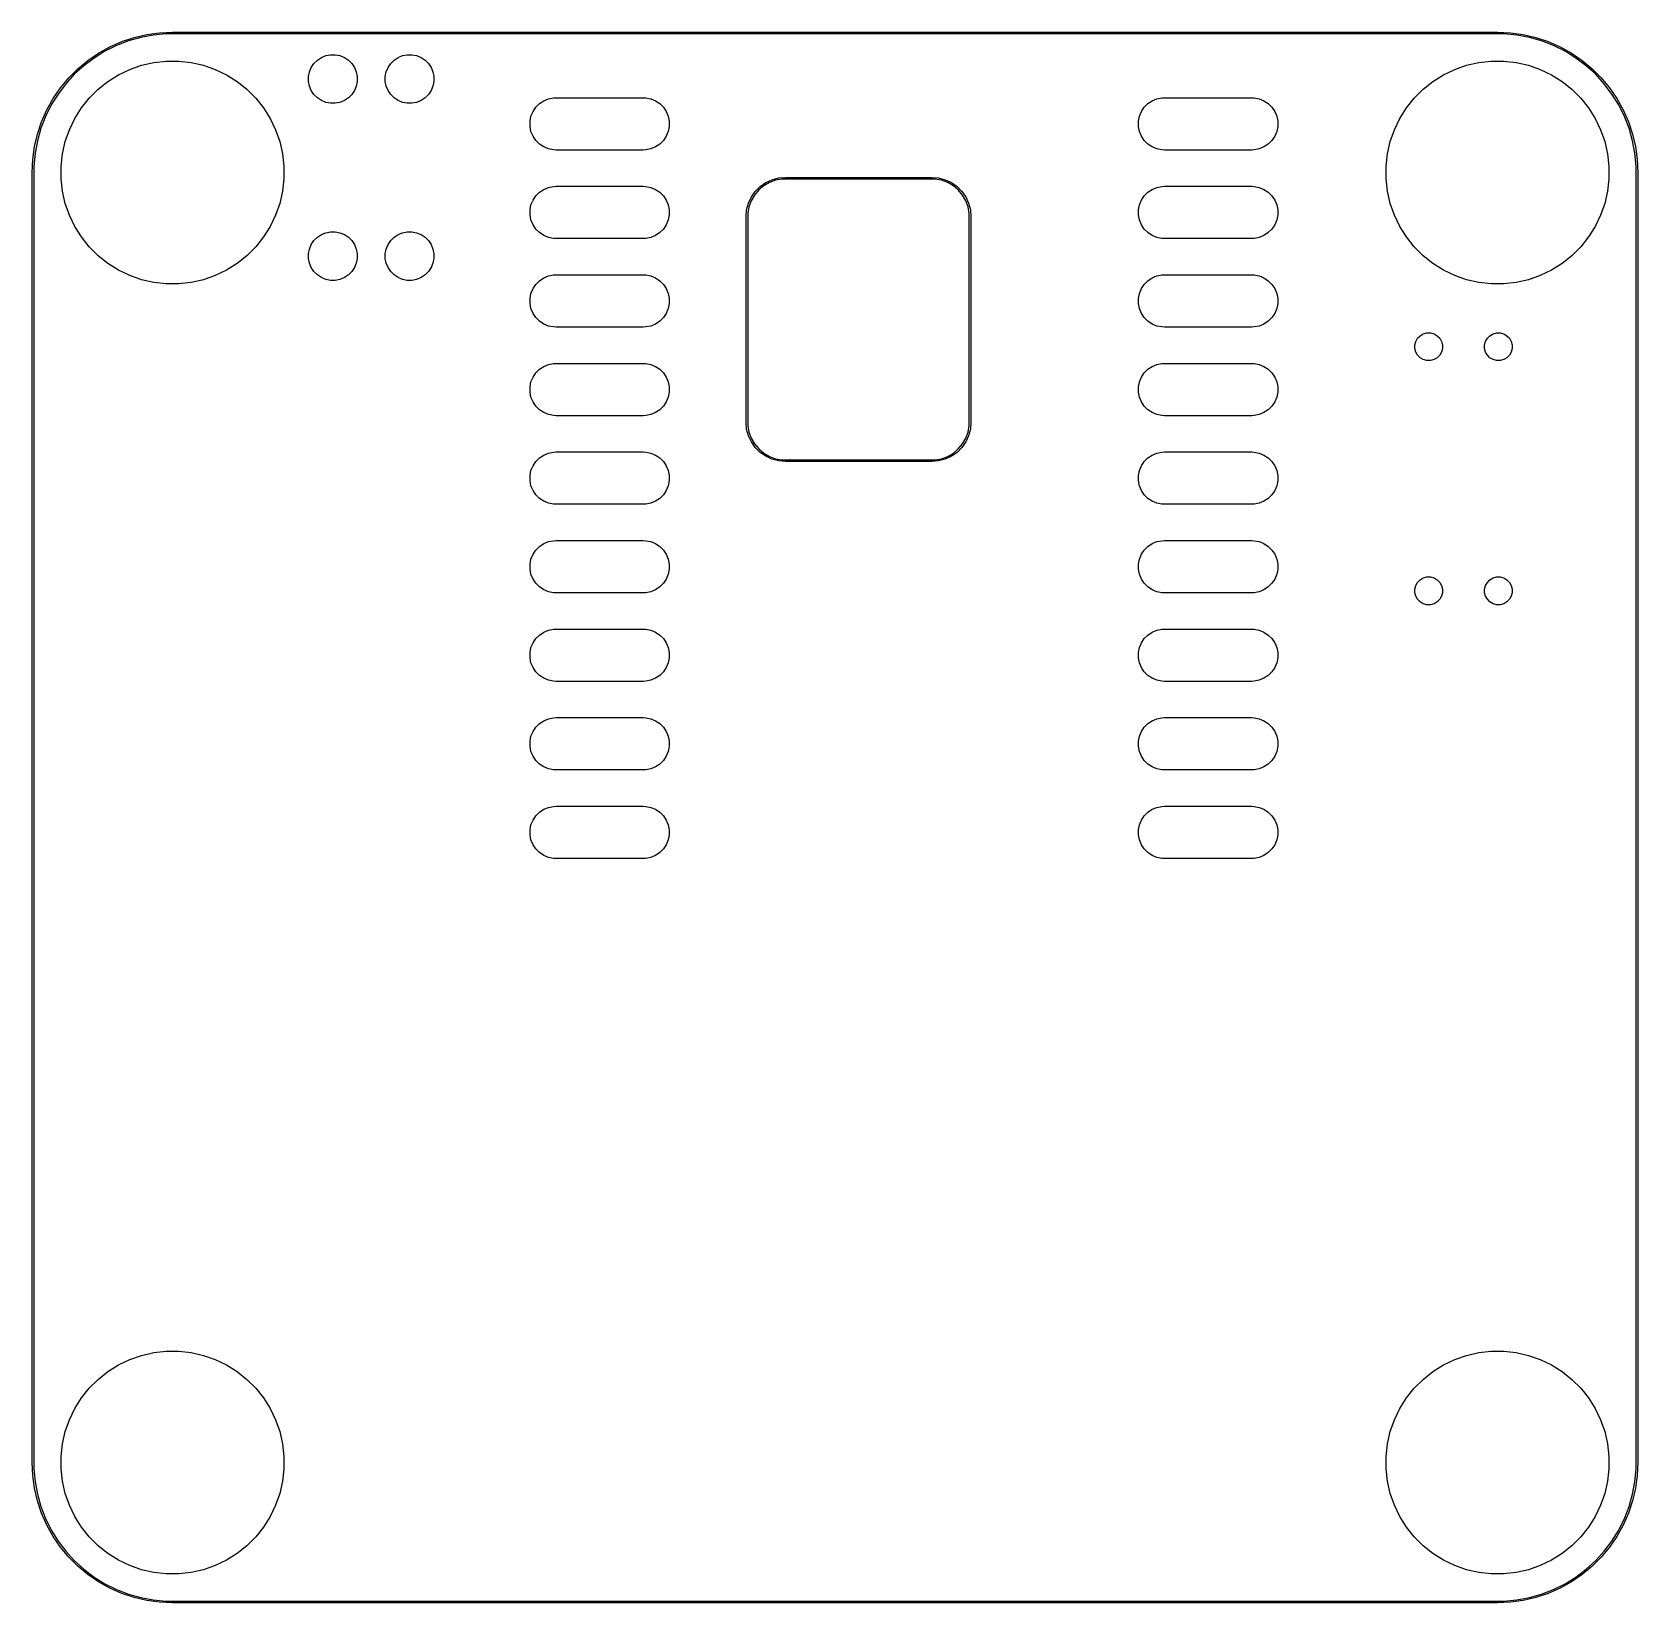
# Model space of a CAD drawing. Header units: inches. Extents: x 0.47 to 2.28, y -2.25 to -0.47.
import ezdxf

# ---------------------------------------------------------------- set-up
doc = ezdxf.new("R2010")
doc.units = ezdxf.units.IN
doc.header["$MEASUREMENT"] = 0
doc.layers.add('B.Mask', color=4, linetype='CONTINUOUS', true_color=0x02ffee)

msp = doc.modelspace()

# ---------------------------------------------------------------- linework, layer by layer
at = {"layer": 'B.Mask', "linetype": 'CONTINUOUS'}
for p, q in [((0.5465, -0.4952), (0.5593, -0.4881)), ((0.5666, -0.4866), (0.5537, -0.4931)), ((0.5593, -0.4881), (0.5727, -0.4822)), ((0.5801, -0.4814), (0.5666, -0.4866)), ((0.5727, -0.4822), (0.5866, -0.4775)), ((0.5941, -0.4774), (0.5801, -0.4814)), ((0.5866, -0.4775), (0.6008, -0.4742)), ((0.6083, -0.4748), (0.5941, -0.4774)), ((0.6008, -0.4742), (0.6153, -0.4721)), ((0.6227, -0.4734), (0.6083, -0.4748)), ((0.6153, -0.4721), (0.6299, -0.4715)), ((0.6299, -0.4734), (0.6227, -0.4734)), ((0.6299, -0.4715), (2.126, -0.4715)), ((2.126, -0.4734), (0.6299, -0.4734)), ((2.126, -0.4715), (2.1406, -0.4721)), ((2.1332, -0.4734), (2.126, -0.4734)), ((2.1476, -0.4748), (2.1332, -0.4734)), ((2.1406, -0.4721), (2.1551, -0.4742)), ((2.1619, -0.4774), (2.1476, -0.4748)), ((2.1551, -0.4742), (2.1694, -0.4775)), ((2.1758, -0.4814), (2.1619, -0.4774)), ((2.1694, -0.4775), (2.1832, -0.4822)), ((2.1893, -0.4866), (2.1758, -0.4814)), ((2.1832, -0.4822), (2.1966, -0.4881)), ((2.2022, -0.4931), (2.1893, -0.4866)), ((2.1966, -0.4881), (2.2094, -0.4952)), ((0.5232, -0.5128), (0.5344, -0.5035)), ((0.5414, -0.5007), (0.5298, -0.5094)), ((0.5344, -0.5035), (0.5465, -0.4952)), ((0.5537, -0.4931), (0.5414, -0.5007)), ((0.595, -0.5089), (0.6088, -0.5057)), ((0.6088, -0.5057), (0.6229, -0.5041)), ((0.6229, -0.5041), (0.637, -0.5041)), ((0.637, -0.5041), (0.651, -0.5057)), ((0.651, -0.5057), (0.6648, -0.5089)), ((0.7867, -0.5114), (0.7897, -0.5069)), ((0.7897, -0.5069), (0.7935, -0.5031)), ((0.7935, -0.5031), (0.798, -0.5001)), ((0.798, -0.5001), (0.803, -0.498)), ((0.803, -0.498), (0.8083, -0.497)), ((0.8083, -0.497), (0.8137, -0.497)), ((0.8137, -0.497), (0.819, -0.498)), ((0.819, -0.498), (0.824, -0.5001)), ((0.824, -0.5001), (0.8285, -0.5031)), ((0.8285, -0.5031), (0.8323, -0.5069)), ((0.8323, -0.5069), (0.8353, -0.5114)), ((0.8733, -0.5114), (0.8763, -0.5069)), ((0.8763, -0.5069), (0.8802, -0.5031)), ((0.8802, -0.5031), (0.8846, -0.5001)), ((0.8846, -0.5001), (0.8896, -0.498)), ((0.8896, -0.498), (0.8949, -0.497)), ((0.8949, -0.497), (0.9003, -0.497)), ((0.9003, -0.497), (0.9056, -0.498)), ((0.9056, -0.498), (0.9106, -0.5001)), ((0.9106, -0.5001), (0.9151, -0.5031)), ((0.9151, -0.5031), (0.9189, -0.5069)), ((0.9189, -0.5069), (0.9219, -0.5114)), ((2.0911, -0.5089), (2.1049, -0.5057)), ((2.1049, -0.5057), (2.1189, -0.5041)), ((2.1189, -0.5041), (2.133, -0.5041)), ((2.133, -0.5041), (2.1471, -0.5057)), ((2.1471, -0.5057), (2.1609, -0.5089)), ((2.2145, -0.5007), (2.2022, -0.4931)), ((2.2094, -0.4952), (2.2215, -0.5035)), ((2.2261, -0.5094), (2.2145, -0.5007)), ((2.2215, -0.5035), (2.2327, -0.5128)), ((0.5035, -0.5344), (0.5128, -0.5232)), ((0.5191, -0.5191), (0.5094, -0.5298)), ((0.5128, -0.5232), (0.5232, -0.5128)), ((0.5298, -0.5094), (0.5191, -0.5191)), ((0.557, -0.5272), (0.569, -0.5197)), ((0.569, -0.5197), (0.5817, -0.5135)), ((0.5817, -0.5135), (0.595, -0.5089)), ((0.6648, -0.5089), (0.6781, -0.5135)), ((0.6781, -0.5135), (0.6909, -0.5197)), ((0.6909, -0.5197), (0.7028, -0.5272)), ((0.7836, -0.5217), (0.7847, -0.5164)), ((0.7836, -0.5271), (0.7836, -0.5217)), ((0.7847, -0.5164), (0.7867, -0.5114)), ((0.8353, -0.5114), (0.8374, -0.5164)), ((0.8374, -0.5164), (0.8384, -0.5217)), ((0.8384, -0.5217), (0.8384, -0.5271)), ((0.8702, -0.5217), (0.8713, -0.5164)), ((0.8702, -0.5271), (0.8702, -0.5217)), ((0.8713, -0.5164), (0.8733, -0.5114)), ((0.9219, -0.5114), (0.924, -0.5164)), ((0.924, -0.5164), (0.9251, -0.5217)), ((0.9251, -0.5217), (0.9251, -0.5271)), ((2.0531, -0.5272), (2.065, -0.5197)), ((2.065, -0.5197), (2.0778, -0.5135)), ((2.0778, -0.5135), (2.0911, -0.5089)), ((2.1609, -0.5089), (2.1742, -0.5135)), ((2.1742, -0.5135), (2.1869, -0.5197)), ((2.1869, -0.5197), (2.1989, -0.5272)), ((2.2368, -0.5191), (2.2261, -0.5094)), ((2.2327, -0.5128), (2.2431, -0.5232)), ((2.2465, -0.5298), (2.2368, -0.5191)), ((2.2431, -0.5232), (2.2524, -0.5344)), ((0.5007, -0.5414), (0.4931, -0.5537)), ((0.4952, -0.5465), (0.5035, -0.5344)), ((0.5094, -0.5298), (0.5007, -0.5414)), ((0.536, -0.546), (0.546, -0.536)), ((0.546, -0.536), (0.557, -0.5272)), ((0.7028, -0.5272), (0.7139, -0.536)), ((0.7139, -0.536), (0.7239, -0.546)), ((0.7847, -0.5324), (0.7836, -0.5271)), ((0.7867, -0.5374), (0.7847, -0.5324)), ((0.7897, -0.5419), (0.7867, -0.5374)), ((0.7935, -0.5457), (0.7897, -0.5419)), ((0.8323, -0.5419), (0.8285, -0.5457)), ((0.8353, -0.5374), (0.8323, -0.5419)), ((0.8374, -0.5324), (0.8353, -0.5374)), ((0.8384, -0.5271), (0.8374, -0.5324)), ((0.8713, -0.5324), (0.8702, -0.5271)), ((0.8733, -0.5374), (0.8713, -0.5324)), ((0.8763, -0.5419), (0.8733, -0.5374)), ((0.8802, -0.5457), (0.8763, -0.5419)), ((0.9189, -0.5419), (0.9151, -0.5457)), ((0.9219, -0.5374), (0.9189, -0.5419)), ((0.924, -0.5324), (0.9219, -0.5374)), ((0.9251, -0.5271), (0.924, -0.5324)), ((2.032, -0.546), (2.042, -0.536)), ((2.042, -0.536), (2.0531, -0.5272)), ((2.1989, -0.5272), (2.2099, -0.536)), ((2.2099, -0.536), (2.2199, -0.546)), ((2.2552, -0.5414), (2.2465, -0.5298)), ((2.2524, -0.5344), (2.2607, -0.5465)), ((2.2628, -0.5537), (2.2552, -0.5414)), ((0.4822, -0.5727), (0.4881, -0.5593)), ((0.4931, -0.5537), (0.4866, -0.5666)), ((0.4881, -0.5593), (0.4952, -0.5465)), ((0.5197, -0.569), (0.5272, -0.557)), ((0.5272, -0.557), (0.536, -0.546)), ((0.7239, -0.546), (0.7327, -0.557)), ((0.7327, -0.557), (0.7402, -0.569)), ((0.798, -0.5487), (0.7935, -0.5457)), ((0.803, -0.5508), (0.798, -0.5487)), ((0.8083, -0.5518), (0.803, -0.5508)), ((0.8137, -0.5518), (0.8083, -0.5518)), ((0.819, -0.5508), (0.8137, -0.5518)), ((0.824, -0.5487), (0.819, -0.5508)), ((0.8285, -0.5457), (0.824, -0.5487)), ((0.8846, -0.5487), (0.8802, -0.5457)), ((0.8896, -0.5508), (0.8846, -0.5487)), ((0.8949, -0.5518), (0.8896, -0.5508)), ((0.9003, -0.5518), (0.8949, -0.5518)), ((0.9056, -0.5508), (0.9003, -0.5518)), ((0.9106, -0.5487), (0.9056, -0.5508)), ((0.9151, -0.5457), (0.9106, -0.5487)), ((1.0347, -0.5665), (1.037, -0.5611)), ((1.037, -0.5611), (1.0402, -0.5563)), ((1.0402, -0.5563), (1.0443, -0.5522)), ((1.0443, -0.5522), (1.0491, -0.549)), ((1.0491, -0.549), (1.0544, -0.5468)), ((1.0544, -0.5468), (1.0601, -0.5457)), ((1.0601, -0.5457), (1.063, -0.5455)), ((1.063, -0.5455), (1.1614, -0.5455)), ((1.1614, -0.5455), (1.1643, -0.5457)), ((1.1643, -0.5457), (1.17, -0.5468)), ((1.17, -0.5468), (1.1753, -0.549)), ((1.1753, -0.549), (1.1801, -0.5522)), ((1.1801, -0.5522), (1.1842, -0.5563)), ((1.1842, -0.5563), (1.1875, -0.5611)), ((1.1875, -0.5611), (1.1897, -0.5665)), ((1.7217, -0.5665), (1.724, -0.5611)), ((1.724, -0.5611), (1.7272, -0.5563)), ((1.7272, -0.5563), (1.7313, -0.5522)), ((1.7313, -0.5522), (1.7361, -0.549)), ((1.7361, -0.549), (1.7414, -0.5468)), ((1.7414, -0.5468), (1.7471, -0.5457)), ((1.7471, -0.5457), (1.75, -0.5455)), ((1.75, -0.5455), (1.8484, -0.5455)), ((1.8484, -0.5455), (1.8513, -0.5457)), ((1.8513, -0.5457), (1.857, -0.5468)), ((1.857, -0.5468), (1.8623, -0.549)), ((1.8623, -0.549), (1.8672, -0.5522)), ((1.8672, -0.5522), (1.8713, -0.5563)), ((1.8713, -0.5563), (1.8745, -0.5611)), ((1.8745, -0.5611), (1.8767, -0.5665)), ((2.0157, -0.569), (2.0232, -0.557)), ((2.0232, -0.557), (2.032, -0.546)), ((2.2199, -0.546), (2.2287, -0.557)), ((2.2287, -0.557), (2.2362, -0.569)), ((2.2607, -0.5465), (2.2678, -0.5593)), ((2.2693, -0.5666), (2.2628, -0.5537)), ((2.2678, -0.5593), (2.2737, -0.5727)), ((0.4814, -0.5801), (0.4774, -0.5941)), ((0.4775, -0.5866), (0.4822, -0.5727)), ((0.4866, -0.5666), (0.4814, -0.5801)), ((0.5135, -0.5817), (0.5197, -0.569)), ((0.7402, -0.569), (0.7463, -0.5817)), ((1.0336, -0.5721), (1.0347, -0.5665)), ((1.0336, -0.5779), (1.0336, -0.5721)), ((1.0347, -0.5836), (1.0336, -0.5779)), ((1.1897, -0.5665), (1.1908, -0.5721)), ((1.1908, -0.5779), (1.1897, -0.5836)), ((1.1908, -0.5721), (1.1908, -0.5779)), ((1.7206, -0.5721), (1.7217, -0.5665)), ((1.7206, -0.5779), (1.7206, -0.5721)), ((1.7217, -0.5836), (1.7206, -0.5779)), ((1.8767, -0.5665), (1.8778, -0.5721)), ((1.8778, -0.5779), (1.8767, -0.5836)), ((1.8778, -0.5721), (1.8778, -0.5779)), ((2.0096, -0.5817), (2.0157, -0.569)), ((2.2362, -0.569), (2.2424, -0.5817)), ((2.2745, -0.5801), (2.2693, -0.5666)), ((2.2737, -0.5727), (2.2784, -0.5866)), ((2.2785, -0.5941), (2.2745, -0.5801)), ((0.4742, -0.6008), (0.4775, -0.5866)), ((0.4774, -0.5941), (0.4748, -0.6083)), ((0.5057, -0.6088), (0.5089, -0.595)), ((0.5089, -0.595), (0.5135, -0.5817)), ((0.7463, -0.5817), (0.751, -0.595)), ((0.751, -0.595), (0.7541, -0.6088)), ((1.037, -0.589), (1.0347, -0.5836)), ((1.0402, -0.5938), (1.037, -0.589)), ((1.0443, -0.5979), (1.0402, -0.5938)), ((1.0491, -0.6011), (1.0443, -0.5979)), ((1.1801, -0.5979), (1.1753, -0.6011)), ((1.1842, -0.5938), (1.1801, -0.5979)), ((1.1875, -0.589), (1.1842, -0.5938)), ((1.1897, -0.5836), (1.1875, -0.589)), ((1.724, -0.589), (1.7217, -0.5836)), ((1.7272, -0.5938), (1.724, -0.589)), ((1.7313, -0.5979), (1.7272, -0.5938)), ((1.7361, -0.6011), (1.7313, -0.5979)), ((1.8672, -0.5979), (1.8623, -0.6011)), ((1.8713, -0.5938), (1.8672, -0.5979)), ((1.8745, -0.589), (1.8713, -0.5938)), ((1.8767, -0.5836), (1.8745, -0.589)), ((2.0018, -0.6088), (2.0049, -0.595)), ((2.0049, -0.595), (2.0096, -0.5817)), ((2.2424, -0.5817), (2.247, -0.595)), ((2.247, -0.595), (2.2502, -0.6088)), ((2.2784, -0.5866), (2.2818, -0.6008)), ((2.2811, -0.6083), (2.2785, -0.5941)), ((0.4715, -0.6299), (0.4721, -0.6153)), ((0.4721, -0.6153), (0.4742, -0.6008)), ((0.4748, -0.6083), (0.4734, -0.6227)), ((0.5041, -0.6229), (0.5057, -0.6088)), ((0.7541, -0.6088), (0.7557, -0.6229)), ((1.0544, -0.6033), (1.0491, -0.6011)), ((1.0601, -0.6044), (1.0544, -0.6033)), ((1.063, -0.6046), (1.0601, -0.6044)), ((1.1614, -0.6046), (1.063, -0.6046)), ((1.1643, -0.6044), (1.1614, -0.6046)), ((1.17, -0.6033), (1.1643, -0.6044)), ((1.1753, -0.6011), (1.17, -0.6033)), ((1.7414, -0.6033), (1.7361, -0.6011)), ((1.7471, -0.6044), (1.7414, -0.6033)), ((1.75, -0.6046), (1.7471, -0.6044)), ((1.8484, -0.6046), (1.75, -0.6046)), ((1.8513, -0.6044), (1.8484, -0.6046)), ((1.857, -0.6033), (1.8513, -0.6044)), ((1.8623, -0.6011), (1.857, -0.6033)), ((2.0002, -0.6229), (2.0018, -0.6088)), ((2.2502, -0.6088), (2.2518, -0.6229)), ((2.2825, -0.6227), (2.2811, -0.6083)), ((2.2818, -0.6008), (2.2838, -0.6153)), ((2.2838, -0.6153), (2.2844, -0.6299)), ((0.4715, -2.0866), (0.4715, -0.6299)), ((0.4734, -0.6227), (0.4734, -0.6299)), ((0.4734, -0.6299), (0.4734, -2.0866)), ((0.5041, -0.637), (0.5041, -0.6229)), ((0.7557, -0.6229), (0.7557, -0.637)), ((2.0002, -0.637), (2.0002, -0.6229)), ((2.2518, -0.6229), (2.2518, -0.637)), ((2.2825, -0.6299), (2.2825, -0.6227)), ((2.2825, -2.0866), (2.2825, -0.6299)), ((2.2844, -0.6299), (2.2844, -2.0866)), ((0.5057, -0.651), (0.5041, -0.637)), ((0.5089, -0.6648), (0.5057, -0.651)), ((0.7541, -0.651), (0.751, -0.6648)), ((0.7557, -0.637), (0.7541, -0.651)), ((1.0402, -0.6563), (1.0443, -0.6522)), ((1.0443, -0.6522), (1.0491, -0.649)), ((1.0491, -0.649), (1.0544, -0.6468)), ((1.0544, -0.6468), (1.0601, -0.6457)), ((1.0601, -0.6457), (1.063, -0.6455)), ((1.063, -0.6455), (1.1614, -0.6455)), ((1.1614, -0.6455), (1.1643, -0.6457)), ((1.1643, -0.6457), (1.17, -0.6468)), ((1.17, -0.6468), (1.1753, -0.649)), ((1.1753, -0.649), (1.1801, -0.6522)), ((1.1801, -0.6522), (1.1842, -0.6563)), ((1.2835, -0.6576), (1.2879, -0.6513)), ((1.2918, -0.6497), (1.287, -0.6554)), ((1.2879, -0.6513), (1.2934, -0.6458)), ((1.2975, -0.645), (1.2918, -0.6497)), ((1.2934, -0.6458), (1.2997, -0.6414)), ((1.3039, -0.6413), (1.2975, -0.645)), ((1.2997, -0.6414), (1.3067, -0.6381)), ((1.3109, -0.6387), (1.3039, -0.6413)), ((1.3067, -0.6381), (1.3142, -0.6361)), ((1.3181, -0.6374), (1.3109, -0.6387)), ((1.3142, -0.6361), (1.3219, -0.6355)), ((1.3219, -0.6374), (1.3181, -0.6374)), ((1.3219, -0.6355), (1.4872, -0.6355)), ((1.4872, -0.6374), (1.3219, -0.6374)), ((1.4872, -0.6355), (1.4949, -0.6361)), ((1.4909, -0.6374), (1.4872, -0.6374)), ((1.4982, -0.6387), (1.4909, -0.6374)), ((1.4949, -0.6361), (1.5024, -0.6381)), ((1.5052, -0.6413), (1.4982, -0.6387)), ((1.5024, -0.6381), (1.5094, -0.6414)), ((1.5116, -0.645), (1.5052, -0.6413)), ((1.5094, -0.6414), (1.5157, -0.6458)), ((1.5172, -0.6497), (1.5116, -0.645)), ((1.5157, -0.6458), (1.5211, -0.6513)), ((1.522, -0.6554), (1.5172, -0.6497)), ((1.5211, -0.6513), (1.5256, -0.6576)), ((1.7272, -0.6563), (1.7313, -0.6522)), ((1.7313, -0.6522), (1.7361, -0.649)), ((1.7361, -0.649), (1.7414, -0.6468)), ((1.7414, -0.6468), (1.7471, -0.6457)), ((1.7471, -0.6457), (1.75, -0.6455)), ((1.75, -0.6455), (1.8484, -0.6455)), ((1.8484, -0.6455), (1.8513, -0.6457)), ((1.8513, -0.6457), (1.857, -0.6468)), ((1.857, -0.6468), (1.8623, -0.649)), ((1.8623, -0.649), (1.8672, -0.6522)), ((1.8672, -0.6522), (1.8713, -0.6563)), ((2.0018, -0.651), (2.0002, -0.637)), ((2.0049, -0.6648), (2.0018, -0.651)), ((2.2502, -0.651), (2.247, -0.6648)), ((2.2518, -0.637), (2.2502, -0.651)), ((0.5135, -0.6781), (0.5089, -0.6648)), ((0.751, -0.6648), (0.7463, -0.6781)), ((1.0336, -0.6721), (1.0347, -0.6665)), ((1.0347, -0.6665), (1.037, -0.6611)), ((1.037, -0.6611), (1.0402, -0.6563)), ((1.1842, -0.6563), (1.1875, -0.6611)), ((1.1875, -0.6611), (1.1897, -0.6665)), ((1.1897, -0.6665), (1.1908, -0.6721)), ((1.2782, -0.6721), (1.2802, -0.6646)), ((1.2808, -0.6688), (1.2795, -0.6761)), ((1.2802, -0.6646), (1.2835, -0.6576)), ((1.2833, -0.6618), (1.2808, -0.6688)), ((1.287, -0.6554), (1.2833, -0.6618)), ((1.5257, -0.6618), (1.522, -0.6554)), ((1.5256, -0.6576), (1.5288, -0.6646)), ((1.5282, -0.6688), (1.5257, -0.6618)), ((1.5295, -0.6761), (1.5282, -0.6688)), ((1.5288, -0.6646), (1.5308, -0.6721)), ((1.7206, -0.6721), (1.7217, -0.6665)), ((1.7217, -0.6665), (1.724, -0.6611)), ((1.724, -0.6611), (1.7272, -0.6563)), ((1.8713, -0.6563), (1.8745, -0.6611)), ((1.8745, -0.6611), (1.8767, -0.6665)), ((1.8767, -0.6665), (1.8778, -0.6721)), ((2.0096, -0.6781), (2.0049, -0.6648)), ((2.247, -0.6648), (2.2424, -0.6781)), ((0.5197, -0.6909), (0.5135, -0.6781)), ((0.7463, -0.6781), (0.7402, -0.6909)), ((1.0336, -0.6779), (1.0336, -0.6721)), ((1.0347, -0.6836), (1.0336, -0.6779)), ((1.037, -0.689), (1.0347, -0.6836)), ((1.1897, -0.6836), (1.1875, -0.689)), ((1.1908, -0.6779), (1.1897, -0.6836)), ((1.1908, -0.6721), (1.1908, -0.6779)), ((1.2776, -0.6798), (1.2782, -0.6721)), ((1.2776, -0.912), (1.2776, -0.6798)), ((1.2795, -0.6761), (1.2795, -0.6798)), ((1.2795, -0.6798), (1.2795, -0.912)), ((1.5295, -0.6798), (1.5295, -0.6761)), ((1.5295, -0.912), (1.5295, -0.6798)), ((1.5308, -0.6721), (1.5315, -0.6798)), ((1.5315, -0.6798), (1.5315, -0.912)), ((1.7206, -0.6779), (1.7206, -0.6721)), ((1.7217, -0.6836), (1.7206, -0.6779)), ((1.724, -0.689), (1.7217, -0.6836)), ((1.8767, -0.6836), (1.8745, -0.689)), ((1.8778, -0.6779), (1.8767, -0.6836)), ((1.8778, -0.6721), (1.8778, -0.6779)), ((2.0157, -0.6909), (2.0096, -0.6781)), ((2.2424, -0.6781), (2.2362, -0.6909)), ((0.5272, -0.7028), (0.5197, -0.6909)), ((0.536, -0.7139), (0.5272, -0.7028)), ((0.7327, -0.7028), (0.7239, -0.7139)), ((0.7402, -0.6909), (0.7327, -0.7028)), ((0.7867, -0.7114), (0.7897, -0.7069)), ((0.7897, -0.7069), (0.7935, -0.7031)), ((0.7935, -0.7031), (0.798, -0.7001)), ((0.798, -0.7001), (0.803, -0.698)), ((0.803, -0.698), (0.8083, -0.697)), ((0.8083, -0.697), (0.8137, -0.697)), ((0.8137, -0.697), (0.819, -0.698)), ((0.819, -0.698), (0.824, -0.7001)), ((0.824, -0.7001), (0.8285, -0.7031)), ((0.8285, -0.7031), (0.8323, -0.7069)), ((0.8323, -0.7069), (0.8353, -0.7114)), ((0.8733, -0.7114), (0.8763, -0.7069)), ((0.8763, -0.7069), (0.8802, -0.7031)), ((0.8802, -0.7031), (0.8846, -0.7001)), ((0.8846, -0.7001), (0.8896, -0.698)), ((0.8896, -0.698), (0.8949, -0.697)), ((0.8949, -0.697), (0.9003, -0.697)), ((0.9003, -0.697), (0.9056, -0.698)), ((0.9056, -0.698), (0.9106, -0.7001)), ((0.9106, -0.7001), (0.9151, -0.7031)), ((0.9151, -0.7031), (0.9189, -0.7069)), ((0.9189, -0.7069), (0.9219, -0.7114)), ((1.0402, -0.6938), (1.037, -0.689)), ((1.0443, -0.6979), (1.0402, -0.6938)), ((1.0491, -0.7011), (1.0443, -0.6979)), ((1.0544, -0.7033), (1.0491, -0.7011)), ((1.0601, -0.7044), (1.0544, -0.7033)), ((1.063, -0.7046), (1.0601, -0.7044)), ((1.1614, -0.7046), (1.063, -0.7046)), ((1.1643, -0.7044), (1.1614, -0.7046)), ((1.17, -0.7033), (1.1643, -0.7044)), ((1.1753, -0.7011), (1.17, -0.7033)), ((1.1801, -0.6979), (1.1753, -0.7011)), ((1.1842, -0.6938), (1.1801, -0.6979)), ((1.1875, -0.689), (1.1842, -0.6938)), ((1.7272, -0.6938), (1.724, -0.689)), ((1.7313, -0.6979), (1.7272, -0.6938)), ((1.7361, -0.7011), (1.7313, -0.6979)), ((1.7414, -0.7033), (1.7361, -0.7011)), ((1.7471, -0.7044), (1.7414, -0.7033)), ((1.75, -0.7046), (1.7471, -0.7044)), ((1.8484, -0.7046), (1.75, -0.7046)), ((1.8513, -0.7044), (1.8484, -0.7046)), ((1.857, -0.7033), (1.8513, -0.7044)), ((1.8623, -0.7011), (1.857, -0.7033)), ((1.8672, -0.6979), (1.8623, -0.7011)), ((1.8713, -0.6938), (1.8672, -0.6979)), ((1.8745, -0.689), (1.8713, -0.6938)), ((2.0232, -0.7028), (2.0157, -0.6909)), ((2.032, -0.7139), (2.0232, -0.7028)), ((2.2287, -0.7028), (2.2199, -0.7139)), ((2.2362, -0.6909), (2.2287, -0.7028)), ((0.546, -0.7239), (0.536, -0.7139)), ((0.557, -0.7327), (0.546, -0.7239)), ((0.7139, -0.7239), (0.7028, -0.7327)), ((0.7239, -0.7139), (0.7139, -0.7239)), ((0.7836, -0.7217), (0.7847, -0.7164)), ((0.7836, -0.7271), (0.7836, -0.7217)), ((0.7847, -0.7164), (0.7867, -0.7114)), ((0.8353, -0.7114), (0.8374, -0.7164)), ((0.8374, -0.7164), (0.8384, -0.7217)), ((0.8384, -0.7217), (0.8384, -0.7271)), ((0.8702, -0.7217), (0.8713, -0.7164)), ((0.8702, -0.7271), (0.8702, -0.7217)), ((0.8713, -0.7164), (0.8733, -0.7114)), ((0.9219, -0.7114), (0.924, -0.7164)), ((0.924, -0.7164), (0.9251, -0.7217)), ((0.9251, -0.7217), (0.9251, -0.7271)), ((2.042, -0.7239), (2.032, -0.7139)), ((2.0531, -0.7327), (2.042, -0.7239)), ((2.2099, -0.7239), (2.1989, -0.7327)), ((2.2199, -0.7139), (2.2099, -0.7239)), ((0.569, -0.7402), (0.557, -0.7327)), ((0.5817, -0.7463), (0.569, -0.7402)), ((0.6909, -0.7402), (0.6781, -0.7463)), ((0.7028, -0.7327), (0.6909, -0.7402)), ((0.7847, -0.7324), (0.7836, -0.7271)), ((0.7867, -0.7374), (0.7847, -0.7324)), ((0.7897, -0.7419), (0.7867, -0.7374)), ((0.7935, -0.7457), (0.7897, -0.7419)), ((0.8323, -0.7419), (0.8285, -0.7457)), ((0.8353, -0.7374), (0.8323, -0.7419)), ((0.8374, -0.7324), (0.8353, -0.7374)), ((0.8384, -0.7271), (0.8374, -0.7324)), ((0.8713, -0.7324), (0.8702, -0.7271)), ((0.8733, -0.7374), (0.8713, -0.7324)), ((0.8763, -0.7419), (0.8733, -0.7374)), ((0.8802, -0.7457), (0.8763, -0.7419)), ((0.9189, -0.7419), (0.9151, -0.7457)), ((0.9219, -0.7374), (0.9189, -0.7419)), ((0.924, -0.7324), (0.9219, -0.7374)), ((0.9251, -0.7271), (0.924, -0.7324)), ((2.065, -0.7402), (2.0531, -0.7327)), ((2.0778, -0.7463), (2.065, -0.7402)), ((2.1869, -0.7402), (2.1742, -0.7463)), ((2.1989, -0.7327), (2.1869, -0.7402)), ((0.595, -0.751), (0.5817, -0.7463)), ((0.6088, -0.7541), (0.595, -0.751)), ((0.6229, -0.7557), (0.6088, -0.7541)), ((0.637, -0.7557), (0.6229, -0.7557)), ((0.651, -0.7541), (0.637, -0.7557)), ((0.6648, -0.751), (0.651, -0.7541)), ((0.6781, -0.7463), (0.6648, -0.751)), ((0.798, -0.7487), (0.7935, -0.7457)), ((0.803, -0.7508), (0.798, -0.7487)), ((0.8083, -0.7518), (0.803, -0.7508)), ((0.8137, -0.7518), (0.8083, -0.7518)), ((0.819, -0.7508), (0.8137, -0.7518)), ((0.824, -0.7487), (0.819, -0.7508)), ((0.8285, -0.7457), (0.824, -0.7487)), ((0.8846, -0.7487), (0.8802, -0.7457)), ((0.8896, -0.7508), (0.8846, -0.7487)), ((0.8949, -0.7518), (0.8896, -0.7508)), ((0.9003, -0.7518), (0.8949, -0.7518)), ((0.9056, -0.7508), (0.9003, -0.7518)), ((0.9106, -0.7487), (0.9056, -0.7508)), ((0.9151, -0.7457), (0.9106, -0.7487)), ((1.0347, -0.7665), (1.037, -0.7611)), ((1.037, -0.7611), (1.0402, -0.7563)), ((1.0402, -0.7563), (1.0443, -0.7522)), ((1.0443, -0.7522), (1.0491, -0.749)), ((1.0491, -0.749), (1.0544, -0.7468)), ((1.0544, -0.7468), (1.0601, -0.7457)), ((1.0601, -0.7457), (1.063, -0.7455)), ((1.063, -0.7455), (1.1614, -0.7455)), ((1.1614, -0.7455), (1.1643, -0.7457)), ((1.1643, -0.7457), (1.17, -0.7468)), ((1.17, -0.7468), (1.1753, -0.749)), ((1.1753, -0.749), (1.1801, -0.7522)), ((1.1801, -0.7522), (1.1842, -0.7563)), ((1.1842, -0.7563), (1.1875, -0.7611)), ((1.1875, -0.7611), (1.1897, -0.7665)), ((1.7217, -0.7665), (1.724, -0.7611)), ((1.724, -0.7611), (1.7272, -0.7563)), ((1.7272, -0.7563), (1.7313, -0.7522)), ((1.7313, -0.7522), (1.7361, -0.749)), ((1.7361, -0.749), (1.7414, -0.7468)), ((1.7414, -0.7468), (1.7471, -0.7457)), ((1.7471, -0.7457), (1.75, -0.7455)), ((1.75, -0.7455), (1.8484, -0.7455)), ((1.8484, -0.7455), (1.8513, -0.7457)), ((1.8513, -0.7457), (1.857, -0.7468)), ((1.857, -0.7468), (1.8623, -0.749)), ((1.8623, -0.749), (1.8672, -0.7522)), ((1.8672, -0.7522), (1.8713, -0.7563)), ((1.8713, -0.7563), (1.8745, -0.7611)), ((1.8745, -0.7611), (1.8767, -0.7665)), ((2.0911, -0.751), (2.0778, -0.7463)), ((2.1049, -0.7541), (2.0911, -0.751)), ((2.1189, -0.7557), (2.1049, -0.7541)), ((2.133, -0.7557), (2.1189, -0.7557)), ((2.1471, -0.7541), (2.133, -0.7557)), ((2.1609, -0.751), (2.1471, -0.7541)), ((2.1742, -0.7463), (2.1609, -0.751)), ((1.0336, -0.7721), (1.0347, -0.7665)), ((1.0336, -0.7779), (1.0336, -0.7721)), ((1.0347, -0.7836), (1.0336, -0.7779)), ((1.1897, -0.7665), (1.1908, -0.7721)), ((1.1908, -0.7779), (1.1897, -0.7836)), ((1.1908, -0.7721), (1.1908, -0.7779)), ((1.7206, -0.7721), (1.7217, -0.7665)), ((1.7206, -0.7779), (1.7206, -0.7721)), ((1.7217, -0.7836), (1.7206, -0.7779)), ((1.8767, -0.7665), (1.8778, -0.7721)), ((1.8778, -0.7779), (1.8767, -0.7836)), ((1.8778, -0.7721), (1.8778, -0.7779)), ((1.037, -0.789), (1.0347, -0.7836)), ((1.0402, -0.7938), (1.037, -0.789)), ((1.0443, -0.7979), (1.0402, -0.7938)), ((1.1842, -0.7938), (1.1801, -0.7979)), ((1.1875, -0.789), (1.1842, -0.7938)), ((1.1897, -0.7836), (1.1875, -0.789)), ((1.724, -0.789), (1.7217, -0.7836)), ((1.7272, -0.7938), (1.724, -0.789)), ((1.7313, -0.7979), (1.7272, -0.7938)), ((1.8713, -0.7938), (1.8672, -0.7979)), ((1.8745, -0.789), (1.8713, -0.7938)), ((1.8767, -0.7836), (1.8745, -0.789)), ((1.0491, -0.8011), (1.0443, -0.7979)), ((1.0544, -0.8033), (1.0491, -0.8011)), ((1.0601, -0.8044), (1.0544, -0.8033)), ((1.063, -0.8046), (1.0601, -0.8044)), ((1.1614, -0.8046), (1.063, -0.8046)), ((1.1643, -0.8044), (1.1614, -0.8046)), ((1.17, -0.8033), (1.1643, -0.8044)), ((1.1753, -0.8011), (1.17, -0.8033)), ((1.1801, -0.7979), (1.1753, -0.8011)), ((1.7361, -0.8011), (1.7313, -0.7979)), ((1.7414, -0.8033), (1.7361, -0.8011)), ((1.7471, -0.8044), (1.7414, -0.8033)), ((1.75, -0.8046), (1.7471, -0.8044)), ((1.8484, -0.8046), (1.75, -0.8046)), ((1.8513, -0.8044), (1.8484, -0.8046)), ((1.857, -0.8033), (1.8513, -0.8044)), ((1.8623, -0.8011), (1.857, -0.8033)), ((1.8672, -0.7979), (1.8623, -0.8011)), ((2.0357, -0.8172), (2.0386, -0.8143)), ((2.0386, -0.8143), (2.0422, -0.8122)), ((2.0422, -0.8122), (2.0462, -0.8112)), ((2.0462, -0.8112), (2.0503, -0.8112)), ((2.0503, -0.8112), (2.0543, -0.8122)), ((2.0543, -0.8122), (2.0578, -0.8143)), ((2.0578, -0.8143), (2.0607, -0.8172)), ((2.1145, -0.8172), (2.1174, -0.8143)), ((2.1174, -0.8143), (2.1209, -0.8122)), ((2.1209, -0.8122), (2.1249, -0.8112)), ((2.1249, -0.8112), (2.129, -0.8112)), ((2.129, -0.8112), (2.133, -0.8122)), ((2.133, -0.8122), (2.1366, -0.8143)), ((2.1366, -0.8143), (2.1395, -0.8172)), ((2.0326, -0.8247), (2.0337, -0.8207)), ((2.0326, -0.8288), (2.0326, -0.8247)), ((2.0337, -0.8328), (2.0326, -0.8288)), ((2.0337, -0.8207), (2.0357, -0.8172)), ((2.0357, -0.8364), (2.0337, -0.8328)), ((2.0607, -0.8172), (2.0628, -0.8207)), ((2.0628, -0.8328), (2.0607, -0.8364)), ((2.0628, -0.8207), (2.0638, -0.8247)), ((2.0638, -0.8288), (2.0628, -0.8328)), ((2.0638, -0.8247), (2.0638, -0.8288)), ((2.1114, -0.8247), (2.1124, -0.8207)), ((2.1114, -0.8288), (2.1114, -0.8247)), ((2.1124, -0.8328), (2.1114, -0.8288)), ((2.1124, -0.8207), (2.1145, -0.8172)), ((2.1145, -0.8364), (2.1124, -0.8328)), ((2.1395, -0.8172), (2.1415, -0.8207)), ((2.1415, -0.8328), (2.1395, -0.8364)), ((2.1415, -0.8207), (2.1426, -0.8247)), ((2.1426, -0.8288), (2.1415, -0.8328)), ((2.1426, -0.8247), (2.1426, -0.8288)), ((1.0443, -0.8522), (1.0491, -0.849)), ((1.0491, -0.849), (1.0544, -0.8468)), ((1.0544, -0.8468), (1.0601, -0.8457)), ((1.0601, -0.8457), (1.063, -0.8455)), ((1.063, -0.8455), (1.1614, -0.8455)), ((1.1614, -0.8455), (1.1643, -0.8457)), ((1.1643, -0.8457), (1.17, -0.8468)), ((1.17, -0.8468), (1.1753, -0.849)), ((1.1753, -0.849), (1.1801, -0.8522)), ((1.7313, -0.8522), (1.7361, -0.849)), ((1.7361, -0.849), (1.7414, -0.8468)), ((1.7414, -0.8468), (1.7471, -0.8457)), ((1.7471, -0.8457), (1.75, -0.8455)), ((1.75, -0.8455), (1.8484, -0.8455)), ((1.8484, -0.8455), (1.8513, -0.8457)), ((1.8513, -0.8457), (1.857, -0.8468)), ((1.857, -0.8468), (1.8623, -0.849)), ((1.8623, -0.849), (1.8672, -0.8522)), ((2.0386, -0.8393), (2.0357, -0.8364)), ((2.0422, -0.8413), (2.0386, -0.8393)), ((2.0462, -0.8424), (2.0422, -0.8413)), ((2.0503, -0.8424), (2.0462, -0.8424)), ((2.0543, -0.8413), (2.0503, -0.8424)), ((2.0578, -0.8393), (2.0543, -0.8413)), ((2.0607, -0.8364), (2.0578, -0.8393)), ((2.1174, -0.8393), (2.1145, -0.8364)), ((2.1209, -0.8413), (2.1174, -0.8393)), ((2.1249, -0.8424), (2.1209, -0.8413)), ((2.129, -0.8424), (2.1249, -0.8424)), ((2.133, -0.8413), (2.129, -0.8424)), ((2.1366, -0.8393), (2.133, -0.8413)), ((2.1395, -0.8364), (2.1366, -0.8393)), ((1.0336, -0.8721), (1.0347, -0.8665)), ((1.0347, -0.8665), (1.037, -0.8611)), ((1.037, -0.8611), (1.0402, -0.8563)), ((1.0402, -0.8563), (1.0443, -0.8522)), ((1.1801, -0.8522), (1.1842, -0.8563)), ((1.1842, -0.8563), (1.1875, -0.8611)), ((1.1875, -0.8611), (1.1897, -0.8665)), ((1.1897, -0.8665), (1.1908, -0.8721)), ((1.7206, -0.8721), (1.7217, -0.8665)), ((1.7217, -0.8665), (1.724, -0.8611)), ((1.724, -0.8611), (1.7272, -0.8563)), ((1.7272, -0.8563), (1.7313, -0.8522)), ((1.8672, -0.8522), (1.8713, -0.8563)), ((1.8713, -0.8563), (1.8745, -0.8611)), ((1.8745, -0.8611), (1.8767, -0.8665)), ((1.8767, -0.8665), (1.8778, -0.8721)), ((1.0336, -0.8779), (1.0336, -0.8721)), ((1.0347, -0.8836), (1.0336, -0.8779)), ((1.037, -0.889), (1.0347, -0.8836)), ((1.1897, -0.8836), (1.1875, -0.889)), ((1.1908, -0.8779), (1.1897, -0.8836)), ((1.1908, -0.8721), (1.1908, -0.8779)), ((1.7206, -0.8779), (1.7206, -0.8721)), ((1.7217, -0.8836), (1.7206, -0.8779)), ((1.724, -0.889), (1.7217, -0.8836)), ((1.8767, -0.8836), (1.8745, -0.889)), ((1.8778, -0.8779), (1.8767, -0.8836)), ((1.8778, -0.8721), (1.8778, -0.8779)), ((1.0402, -0.8938), (1.037, -0.889)), ((1.0443, -0.8979), (1.0402, -0.8938)), ((1.0491, -0.9011), (1.0443, -0.8979)), ((1.0544, -0.9033), (1.0491, -0.9011)), ((1.0601, -0.9044), (1.0544, -0.9033)), ((1.063, -0.9046), (1.0601, -0.9044)), ((1.1614, -0.9046), (1.063, -0.9046)), ((1.1643, -0.9044), (1.1614, -0.9046)), ((1.17, -0.9033), (1.1643, -0.9044)), ((1.1753, -0.9011), (1.17, -0.9033)), ((1.1801, -0.8979), (1.1753, -0.9011)), ((1.1842, -0.8938), (1.1801, -0.8979)), ((1.1875, -0.889), (1.1842, -0.8938)), ((1.7272, -0.8938), (1.724, -0.889)), ((1.7313, -0.8979), (1.7272, -0.8938)), ((1.7361, -0.9011), (1.7313, -0.8979)), ((1.7414, -0.9033), (1.7361, -0.9011)), ((1.7471, -0.9044), (1.7414, -0.9033)), ((1.75, -0.9046), (1.7471, -0.9044)), ((1.8484, -0.9046), (1.75, -0.9046)), ((1.8513, -0.9044), (1.8484, -0.9046)), ((1.857, -0.9033), (1.8513, -0.9044)), ((1.8623, -0.9011), (1.857, -0.9033)), ((1.8672, -0.8979), (1.8623, -0.9011)), ((1.8713, -0.8938), (1.8672, -0.8979)), ((1.8745, -0.889), (1.8713, -0.8938)), ((1.2782, -0.9197), (1.2776, -0.912)), ((1.2802, -0.9272), (1.2782, -0.9197)), ((1.2795, -0.912), (1.2795, -0.9157)), ((1.2795, -0.9157), (1.2808, -0.923)), ((1.2808, -0.923), (1.2833, -0.93)), ((1.5257, -0.93), (1.5282, -0.923)), ((1.5282, -0.923), (1.5295, -0.9157)), ((1.5308, -0.9197), (1.5288, -0.9272)), ((1.5295, -0.9157), (1.5295, -0.912)), ((1.5315, -0.912), (1.5308, -0.9197)), ((1.2835, -0.9342), (1.2802, -0.9272)), ((1.2833, -0.93), (1.287, -0.9364)), ((1.2879, -0.9405), (1.2835, -0.9342)), ((1.287, -0.9364), (1.2918, -0.9421)), ((1.2934, -0.946), (1.2879, -0.9405)), ((1.2918, -0.9421), (1.2975, -0.9468)), ((1.5116, -0.9468), (1.5172, -0.9421)), ((1.5211, -0.9405), (1.5157, -0.946)), ((1.5172, -0.9421), (1.522, -0.9364)), ((1.5256, -0.9342), (1.5211, -0.9405)), ((1.522, -0.9364), (1.5257, -0.93)), ((1.5288, -0.9272), (1.5256, -0.9342)), ((1.037, -0.9611), (1.0402, -0.9563)), ((1.0402, -0.9563), (1.0443, -0.9522)), ((1.0443, -0.9522), (1.0491, -0.949)), ((1.0491, -0.949), (1.0544, -0.9468)), ((1.0544, -0.9468), (1.0601, -0.9457)), ((1.0601, -0.9457), (1.063, -0.9455)), ((1.063, -0.9455), (1.1614, -0.9455)), ((1.1614, -0.9455), (1.1643, -0.9457)), ((1.1643, -0.9457), (1.17, -0.9468)), ((1.17, -0.9468), (1.1753, -0.949)), ((1.1753, -0.949), (1.1801, -0.9522)), ((1.1801, -0.9522), (1.1842, -0.9563)), ((1.1842, -0.9563), (1.1875, -0.9611)), ((1.2997, -0.9504), (1.2934, -0.946)), ((1.2975, -0.9468), (1.3039, -0.9506)), ((1.3067, -0.9537), (1.2997, -0.9504)), ((1.3039, -0.9506), (1.3109, -0.9531)), ((1.3142, -0.9557), (1.3067, -0.9537)), ((1.3109, -0.9531), (1.3181, -0.9544)), ((1.3219, -0.9563), (1.3142, -0.9557)), ((1.3181, -0.9544), (1.3219, -0.9544)), ((1.3219, -0.9544), (1.4872, -0.9544)), ((1.4872, -0.9563), (1.3219, -0.9563)), ((1.4872, -0.9544), (1.4909, -0.9544)), ((1.4949, -0.9557), (1.4872, -0.9563)), ((1.4909, -0.9544), (1.4982, -0.9531)), ((1.5024, -0.9537), (1.4949, -0.9557)), ((1.4982, -0.9531), (1.5052, -0.9506)), ((1.5094, -0.9504), (1.5024, -0.9537)), ((1.5052, -0.9506), (1.5116, -0.9468)), ((1.5157, -0.946), (1.5094, -0.9504)), ((1.724, -0.9611), (1.7272, -0.9563)), ((1.7272, -0.9563), (1.7313, -0.9522)), ((1.7313, -0.9522), (1.7361, -0.949)), ((1.7361, -0.949), (1.7414, -0.9468)), ((1.7414, -0.9468), (1.7471, -0.9457)), ((1.7471, -0.9457), (1.75, -0.9455)), ((1.75, -0.9455), (1.8484, -0.9455)), ((1.8484, -0.9455), (1.8513, -0.9457)), ((1.8513, -0.9457), (1.857, -0.9468)), ((1.857, -0.9468), (1.8623, -0.949)), ((1.8623, -0.949), (1.8672, -0.9522)), ((1.8672, -0.9522), (1.8713, -0.9563)), ((1.8713, -0.9563), (1.8745, -0.9611)), ((1.0336, -0.9721), (1.0347, -0.9665)), ((1.0336, -0.9779), (1.0336, -0.9721)), ((1.0347, -0.9836), (1.0336, -0.9779)), ((1.0347, -0.9665), (1.037, -0.9611)), ((1.1875, -0.9611), (1.1897, -0.9665)), ((1.1897, -0.9665), (1.1908, -0.9721)), ((1.1908, -0.9779), (1.1897, -0.9836)), ((1.1908, -0.9721), (1.1908, -0.9779)), ((1.7206, -0.9721), (1.7217, -0.9665)), ((1.7206, -0.9779), (1.7206, -0.9721)), ((1.7217, -0.9836), (1.7206, -0.9779)), ((1.7217, -0.9665), (1.724, -0.9611)), ((1.8745, -0.9611), (1.8767, -0.9665)), ((1.8767, -0.9665), (1.8778, -0.9721)), ((1.8778, -0.9779), (1.8767, -0.9836)), ((1.8778, -0.9721), (1.8778, -0.9779)), ((1.037, -0.989), (1.0347, -0.9836)), ((1.0402, -0.9938), (1.037, -0.989)), ((1.0443, -0.9979), (1.0402, -0.9938)), ((1.1842, -0.9938), (1.1801, -0.9979)), ((1.1875, -0.989), (1.1842, -0.9938)), ((1.1897, -0.9836), (1.1875, -0.989)), ((1.724, -0.989), (1.7217, -0.9836)), ((1.7272, -0.9938), (1.724, -0.989)), ((1.7313, -0.9979), (1.7272, -0.9938)), ((1.8713, -0.9938), (1.8672, -0.9979)), ((1.8745, -0.989), (1.8713, -0.9938)), ((1.8767, -0.9836), (1.8745, -0.989)), ((1.0491, -1.0011), (1.0443, -0.9979)), ((1.0544, -1.0033), (1.0491, -1.0011)), ((1.0601, -1.0044), (1.0544, -1.0033)), ((1.063, -1.0046), (1.0601, -1.0044)), ((1.1614, -1.0046), (1.063, -1.0046)), ((1.1643, -1.0044), (1.1614, -1.0046)), ((1.17, -1.0033), (1.1643, -1.0044)), ((1.1753, -1.0011), (1.17, -1.0033)), ((1.1801, -0.9979), (1.1753, -1.0011)), ((1.7361, -1.0011), (1.7313, -0.9979)), ((1.7414, -1.0033), (1.7361, -1.0011)), ((1.7471, -1.0044), (1.7414, -1.0033)), ((1.75, -1.0046), (1.7471, -1.0044)), ((1.8484, -1.0046), (1.75, -1.0046)), ((1.8513, -1.0044), (1.8484, -1.0046)), ((1.857, -1.0033), (1.8513, -1.0044)), ((1.8623, -1.0011), (1.857, -1.0033)), ((1.8672, -0.9979), (1.8623, -1.0011)), ((1.0443, -1.0522), (1.0491, -1.049)), ((1.0491, -1.049), (1.0544, -1.0468)), ((1.0544, -1.0468), (1.0601, -1.0457)), ((1.0601, -1.0457), (1.063, -1.0455)), ((1.063, -1.0455), (1.1614, -1.0455)), ((1.1614, -1.0455), (1.1643, -1.0457)), ((1.1643, -1.0457), (1.17, -1.0468)), ((1.17, -1.0468), (1.1753, -1.049)), ((1.1753, -1.049), (1.1801, -1.0522)), ((1.7313, -1.0522), (1.7361, -1.049)), ((1.7361, -1.049), (1.7414, -1.0468)), ((1.7414, -1.0468), (1.7471, -1.0457)), ((1.7471, -1.0457), (1.75, -1.0455)), ((1.75, -1.0455), (1.8484, -1.0455)), ((1.8484, -1.0455), (1.8513, -1.0457)), ((1.8513, -1.0457), (1.857, -1.0468)), ((1.857, -1.0468), (1.8623, -1.049)), ((1.8623, -1.049), (1.8672, -1.0522)), ((1.0336, -1.0721), (1.0347, -1.0665)), ((1.0347, -1.0665), (1.037, -1.0611)), ((1.037, -1.0611), (1.0402, -1.0563)), ((1.0402, -1.0563), (1.0443, -1.0522)), ((1.1801, -1.0522), (1.1842, -1.0563)), ((1.1842, -1.0563), (1.1875, -1.0611)), ((1.1875, -1.0611), (1.1897, -1.0665)), ((1.1897, -1.0665), (1.1908, -1.0721)), ((1.7206, -1.0721), (1.7217, -1.0665)), ((1.7217, -1.0665), (1.724, -1.0611)), ((1.724, -1.0611), (1.7272, -1.0563)), ((1.7272, -1.0563), (1.7313, -1.0522)), ((1.8672, -1.0522), (1.8713, -1.0563)), ((1.8713, -1.0563), (1.8745, -1.0611)), ((1.8745, -1.0611), (1.8767, -1.0665)), ((1.8767, -1.0665), (1.8778, -1.0721)), ((1.0336, -1.0779), (1.0336, -1.0721)), ((1.0347, -1.0836), (1.0336, -1.0779)), ((1.037, -1.089), (1.0347, -1.0836)), ((1.1897, -1.0836), (1.1875, -1.089)), ((1.1908, -1.0779), (1.1897, -1.0836)), ((1.1908, -1.0721), (1.1908, -1.0779)), ((1.7206, -1.0779), (1.7206, -1.0721)), ((1.7217, -1.0836), (1.7206, -1.0779)), ((1.724, -1.089), (1.7217, -1.0836)), ((1.8767, -1.0836), (1.8745, -1.089)), ((1.8778, -1.0779), (1.8767, -1.0836)), ((1.8778, -1.0721), (1.8778, -1.0779)), ((2.0422, -1.0878), (2.0462, -1.0867)), ((2.0462, -1.0867), (2.0503, -1.0867)), ((2.0503, -1.0867), (2.0543, -1.0878)), ((2.1209, -1.0878), (2.1249, -1.0867)), ((2.1249, -1.0867), (2.129, -1.0867)), ((2.129, -1.0867), (2.133, -1.0878)), ((1.0402, -1.0938), (1.037, -1.089)), ((1.0443, -1.0979), (1.0402, -1.0938)), ((1.0491, -1.1011), (1.0443, -1.0979)), ((1.0544, -1.1033), (1.0491, -1.1011)), ((1.0601, -1.1044), (1.0544, -1.1033)), ((1.063, -1.1046), (1.0601, -1.1044)), ((1.1614, -1.1046), (1.063, -1.1046)), ((1.1643, -1.1044), (1.1614, -1.1046)), ((1.17, -1.1033), (1.1643, -1.1044)), ((1.1753, -1.1011), (1.17, -1.1033)), ((1.1801, -1.0979), (1.1753, -1.1011)), ((1.1842, -1.0938), (1.1801, -1.0979)), ((1.1875, -1.089), (1.1842, -1.0938)), ((1.7272, -1.0938), (1.724, -1.089)), ((1.7313, -1.0979), (1.7272, -1.0938)), ((1.7361, -1.1011), (1.7313, -1.0979)), ((1.7414, -1.1033), (1.7361, -1.1011)), ((1.7471, -1.1044), (1.7414, -1.1033)), ((1.75, -1.1046), (1.7471, -1.1044)), ((1.8484, -1.1046), (1.75, -1.1046)), ((1.8513, -1.1044), (1.8484, -1.1046)), ((1.857, -1.1033), (1.8513, -1.1044)), ((1.8623, -1.1011), (1.857, -1.1033)), ((1.8672, -1.0979), (1.8623, -1.1011)), ((1.8713, -1.0938), (1.8672, -1.0979)), ((1.8745, -1.089), (1.8713, -1.0938)), ((2.0326, -1.1003), (2.0337, -1.0963)), ((2.0326, -1.1044), (2.0326, -1.1003)), ((2.0337, -1.1084), (2.0326, -1.1044)), ((2.0337, -1.0963), (2.0357, -1.0928)), ((2.0357, -1.0928), (2.0386, -1.0899)), ((2.0386, -1.0899), (2.0422, -1.0878)), ((2.0543, -1.0878), (2.0578, -1.0899)), ((2.0578, -1.0899), (2.0607, -1.0928)), ((2.0607, -1.0928), (2.0628, -1.0963)), ((2.0628, -1.0963), (2.0638, -1.1003)), ((2.0638, -1.1044), (2.0628, -1.1084)), ((2.0638, -1.1003), (2.0638, -1.1044)), ((2.1114, -1.1003), (2.1124, -1.0963)), ((2.1114, -1.1044), (2.1114, -1.1003)), ((2.1124, -1.1084), (2.1114, -1.1044)), ((2.1124, -1.0963), (2.1145, -1.0928)), ((2.1145, -1.0928), (2.1174, -1.0899)), ((2.1174, -1.0899), (2.1209, -1.0878)), ((2.133, -1.0878), (2.1366, -1.0899)), ((2.1366, -1.0899), (2.1395, -1.0928)), ((2.1395, -1.0928), (2.1415, -1.0963)), ((2.1415, -1.0963), (2.1426, -1.1003)), ((2.1426, -1.1044), (2.1415, -1.1084)), ((2.1426, -1.1003), (2.1426, -1.1044)), ((2.0357, -1.1119), (2.0337, -1.1084)), ((2.0386, -1.1149), (2.0357, -1.1119)), ((2.0422, -1.1169), (2.0386, -1.1149)), ((2.0462, -1.118), (2.0422, -1.1169)), ((2.0503, -1.118), (2.0462, -1.118)), ((2.0543, -1.1169), (2.0503, -1.118)), ((2.0578, -1.1149), (2.0543, -1.1169)), ((2.0607, -1.1119), (2.0578, -1.1149)), ((2.0628, -1.1084), (2.0607, -1.1119)), ((2.1145, -1.1119), (2.1124, -1.1084)), ((2.1174, -1.1149), (2.1145, -1.1119)), ((2.1209, -1.1169), (2.1174, -1.1149)), ((2.1249, -1.118), (2.1209, -1.1169)), ((2.129, -1.118), (2.1249, -1.118)), ((2.133, -1.1169), (2.129, -1.118)), ((2.1366, -1.1149), (2.133, -1.1169)), ((2.1395, -1.1119), (2.1366, -1.1149)), ((2.1415, -1.1084), (2.1395, -1.1119)), ((1.037, -1.1611), (1.0402, -1.1563)), ((1.0402, -1.1563), (1.0443, -1.1522)), ((1.0443, -1.1522), (1.0491, -1.149)), ((1.0491, -1.149), (1.0544, -1.1468)), ((1.0544, -1.1468), (1.0601, -1.1457)), ((1.0601, -1.1457), (1.063, -1.1455)), ((1.063, -1.1455), (1.1614, -1.1455)), ((1.1614, -1.1455), (1.1643, -1.1457)), ((1.1643, -1.1457), (1.17, -1.1468)), ((1.17, -1.1468), (1.1753, -1.149)), ((1.1753, -1.149), (1.1801, -1.1522)), ((1.1801, -1.1522), (1.1842, -1.1563)), ((1.1842, -1.1563), (1.1875, -1.1611)), ((1.724, -1.1611), (1.7272, -1.1563)), ((1.7272, -1.1563), (1.7313, -1.1522)), ((1.7313, -1.1522), (1.7361, -1.149)), ((1.7361, -1.149), (1.7414, -1.1468)), ((1.7414, -1.1468), (1.7471, -1.1457)), ((1.7471, -1.1457), (1.75, -1.1455)), ((1.75, -1.1455), (1.8484, -1.1455)), ((1.8484, -1.1455), (1.8513, -1.1457)), ((1.8513, -1.1457), (1.857, -1.1468)), ((1.857, -1.1468), (1.8623, -1.149)), ((1.8623, -1.149), (1.8672, -1.1522)), ((1.8672, -1.1522), (1.8713, -1.1563)), ((1.8713, -1.1563), (1.8745, -1.1611)), ((1.0336, -1.1721), (1.0347, -1.1665)), ((1.0336, -1.1779), (1.0336, -1.1721)), ((1.0347, -1.1836), (1.0336, -1.1779)), ((1.0347, -1.1665), (1.037, -1.1611)), ((1.1875, -1.1611), (1.1897, -1.1665)), ((1.1897, -1.1665), (1.1908, -1.1721)), ((1.1908, -1.1779), (1.1897, -1.1836)), ((1.1908, -1.1721), (1.1908, -1.1779)), ((1.7206, -1.1721), (1.7217, -1.1665)), ((1.7206, -1.1779), (1.7206, -1.1721)), ((1.7217, -1.1836), (1.7206, -1.1779)), ((1.7217, -1.1665), (1.724, -1.1611)), ((1.8745, -1.1611), (1.8767, -1.1665)), ((1.8767, -1.1665), (1.8778, -1.1721)), ((1.8778, -1.1779), (1.8767, -1.1836)), ((1.8778, -1.1721), (1.8778, -1.1779)), ((1.037, -1.189), (1.0347, -1.1836)), ((1.0402, -1.1938), (1.037, -1.189)), ((1.0443, -1.1979), (1.0402, -1.1938)), ((1.1842, -1.1938), (1.1801, -1.1979)), ((1.1875, -1.189), (1.1842, -1.1938)), ((1.1897, -1.1836), (1.1875, -1.189)), ((1.724, -1.189), (1.7217, -1.1836)), ((1.7272, -1.1938), (1.724, -1.189)), ((1.7313, -1.1979), (1.7272, -1.1938)), ((1.8713, -1.1938), (1.8672, -1.1979)), ((1.8745, -1.189), (1.8713, -1.1938)), ((1.8767, -1.1836), (1.8745, -1.189)), ((1.0491, -1.2011), (1.0443, -1.1979)), ((1.0544, -1.2033), (1.0491, -1.2011)), ((1.0601, -1.2044), (1.0544, -1.2033)), ((1.063, -1.2046), (1.0601, -1.2044)), ((1.1614, -1.2046), (1.063, -1.2046)), ((1.1643, -1.2044), (1.1614, -1.2046)), ((1.17, -1.2033), (1.1643, -1.2044)), ((1.1753, -1.2011), (1.17, -1.2033)), ((1.1801, -1.1979), (1.1753, -1.2011)), ((1.7361, -1.2011), (1.7313, -1.1979)), ((1.7414, -1.2033), (1.7361, -1.2011)), ((1.7471, -1.2044), (1.7414, -1.2033)), ((1.75, -1.2046), (1.7471, -1.2044)), ((1.8484, -1.2046), (1.75, -1.2046)), ((1.8513, -1.2044), (1.8484, -1.2046)), ((1.857, -1.2033), (1.8513, -1.2044)), ((1.8623, -1.2011), (1.857, -1.2033)), ((1.8672, -1.1979), (1.8623, -1.2011)), ((1.0443, -1.2522), (1.0491, -1.249)), ((1.0491, -1.249), (1.0544, -1.2468)), ((1.0544, -1.2468), (1.0601, -1.2457)), ((1.0601, -1.2457), (1.063, -1.2455)), ((1.063, -1.2455), (1.1614, -1.2455)), ((1.1614, -1.2455), (1.1643, -1.2457)), ((1.1643, -1.2457), (1.17, -1.2468)), ((1.17, -1.2468), (1.1753, -1.249)), ((1.1753, -1.249), (1.1801, -1.2522)), ((1.7313, -1.2522), (1.7361, -1.249)), ((1.7361, -1.249), (1.7414, -1.2468)), ((1.7414, -1.2468), (1.7471, -1.2457)), ((1.7471, -1.2457), (1.75, -1.2455)), ((1.75, -1.2455), (1.8484, -1.2455)), ((1.8484, -1.2455), (1.8513, -1.2457)), ((1.8513, -1.2457), (1.857, -1.2468)), ((1.857, -1.2468), (1.8623, -1.249)), ((1.8623, -1.249), (1.8672, -1.2522)), ((1.0336, -1.2721), (1.0347, -1.2665)), ((1.0347, -1.2665), (1.037, -1.2611)), ((1.037, -1.2611), (1.0402, -1.2563)), ((1.0402, -1.2563), (1.0443, -1.2522)), ((1.1801, -1.2522), (1.1842, -1.2563)), ((1.1842, -1.2563), (1.1875, -1.2611)), ((1.1875, -1.2611), (1.1897, -1.2665)), ((1.1897, -1.2665), (1.1908, -1.2721)), ((1.7206, -1.2721), (1.7217, -1.2665)), ((1.7217, -1.2665), (1.724, -1.2611)), ((1.724, -1.2611), (1.7272, -1.2563)), ((1.7272, -1.2563), (1.7313, -1.2522)), ((1.8672, -1.2522), (1.8713, -1.2563)), ((1.8713, -1.2563), (1.8745, -1.2611)), ((1.8745, -1.2611), (1.8767, -1.2665)), ((1.8767, -1.2665), (1.8778, -1.2721)), ((1.0336, -1.2779), (1.0336, -1.2721)), ((1.0347, -1.2836), (1.0336, -1.2779)), ((1.037, -1.289), (1.0347, -1.2836)), ((1.1897, -1.2836), (1.1875, -1.289)), ((1.1908, -1.2779), (1.1897, -1.2836)), ((1.1908, -1.2721), (1.1908, -1.2779)), ((1.7206, -1.2779), (1.7206, -1.2721)), ((1.7217, -1.2836), (1.7206, -1.2779)), ((1.724, -1.289), (1.7217, -1.2836)), ((1.8767, -1.2836), (1.8745, -1.289)), ((1.8778, -1.2779), (1.8767, -1.2836)), ((1.8778, -1.2721), (1.8778, -1.2779)), ((1.0402, -1.2938), (1.037, -1.289)), ((1.0443, -1.2979), (1.0402, -1.2938)), ((1.0491, -1.3011), (1.0443, -1.2979)), ((1.0544, -1.3033), (1.0491, -1.3011)), ((1.0601, -1.3044), (1.0544, -1.3033)), ((1.063, -1.3046), (1.0601, -1.3044)), ((1.1614, -1.3046), (1.063, -1.3046)), ((1.1643, -1.3044), (1.1614, -1.3046)), ((1.17, -1.3033), (1.1643, -1.3044)), ((1.1753, -1.3011), (1.17, -1.3033)), ((1.1801, -1.2979), (1.1753, -1.3011)), ((1.1842, -1.2938), (1.1801, -1.2979)), ((1.1875, -1.289), (1.1842, -1.2938)), ((1.7272, -1.2938), (1.724, -1.289)), ((1.7313, -1.2979), (1.7272, -1.2938)), ((1.7361, -1.3011), (1.7313, -1.2979)), ((1.7414, -1.3033), (1.7361, -1.3011)), ((1.7471, -1.3044), (1.7414, -1.3033)), ((1.75, -1.3046), (1.7471, -1.3044)), ((1.8484, -1.3046), (1.75, -1.3046)), ((1.8513, -1.3044), (1.8484, -1.3046)), ((1.857, -1.3033), (1.8513, -1.3044)), ((1.8623, -1.3011), (1.857, -1.3033)), ((1.8672, -1.2979), (1.8623, -1.3011)), ((1.8713, -1.2938), (1.8672, -1.2979)), ((1.8745, -1.289), (1.8713, -1.2938)), ((1.037, -1.3611), (1.0402, -1.3563)), ((1.0402, -1.3563), (1.0443, -1.3522)), ((1.0443, -1.3522), (1.0491, -1.349)), ((1.0491, -1.349), (1.0544, -1.3468)), ((1.0544, -1.3468), (1.0601, -1.3457)), ((1.0601, -1.3457), (1.063, -1.3455)), ((1.063, -1.3455), (1.1614, -1.3455)), ((1.1614, -1.3455), (1.1643, -1.3457)), ((1.1643, -1.3457), (1.17, -1.3468)), ((1.17, -1.3468), (1.1753, -1.349)), ((1.1753, -1.349), (1.1801, -1.3522)), ((1.1801, -1.3522), (1.1842, -1.3563)), ((1.1842, -1.3563), (1.1875, -1.3611)), ((1.724, -1.3611), (1.7272, -1.3563)), ((1.7272, -1.3563), (1.7313, -1.3522)), ((1.7313, -1.3522), (1.7361, -1.349)), ((1.7361, -1.349), (1.7414, -1.3468)), ((1.7414, -1.3468), (1.7471, -1.3457)), ((1.7471, -1.3457), (1.75, -1.3455)), ((1.75, -1.3455), (1.8484, -1.3455)), ((1.8484, -1.3455), (1.8513, -1.3457)), ((1.8513, -1.3457), (1.857, -1.3468)), ((1.857, -1.3468), (1.8623, -1.349)), ((1.8623, -1.349), (1.8672, -1.3522)), ((1.8672, -1.3522), (1.8713, -1.3563)), ((1.8713, -1.3563), (1.8745, -1.3611)), ((1.0336, -1.3721), (1.0347, -1.3665)), ((1.0336, -1.3779), (1.0336, -1.3721)), ((1.0347, -1.3665), (1.037, -1.3611)), ((1.1875, -1.3611), (1.1897, -1.3665)), ((1.1897, -1.3665), (1.1908, -1.3721)), ((1.1908, -1.3721), (1.1908, -1.3779)), ((1.7206, -1.3721), (1.7217, -1.3665)), ((1.7206, -1.3779), (1.7206, -1.3721)), ((1.7217, -1.3665), (1.724, -1.3611)), ((1.8745, -1.3611), (1.8767, -1.3665)), ((1.8767, -1.3665), (1.8778, -1.3721)), ((1.8778, -1.3721), (1.8778, -1.3779)), ((1.0347, -1.3836), (1.0336, -1.3779)), ((1.037, -1.389), (1.0347, -1.3836)), ((1.0402, -1.3938), (1.037, -1.389)), ((1.0443, -1.3979), (1.0402, -1.3938)), ((1.1842, -1.3938), (1.1801, -1.3979)), ((1.1875, -1.389), (1.1842, -1.3938)), ((1.1897, -1.3836), (1.1875, -1.389)), ((1.1908, -1.3779), (1.1897, -1.3836)), ((1.7217, -1.3836), (1.7206, -1.3779)), ((1.724, -1.389), (1.7217, -1.3836)), ((1.7272, -1.3938), (1.724, -1.389)), ((1.7313, -1.3979), (1.7272, -1.3938)), ((1.8713, -1.3938), (1.8672, -1.3979)), ((1.8745, -1.389), (1.8713, -1.3938)), ((1.8767, -1.3836), (1.8745, -1.389)), ((1.8778, -1.3779), (1.8767, -1.3836)), ((1.0491, -1.4011), (1.0443, -1.3979)), ((1.0544, -1.4033), (1.0491, -1.4011)), ((1.0601, -1.4044), (1.0544, -1.4033)), ((1.063, -1.4046), (1.0601, -1.4044)), ((1.1614, -1.4046), (1.063, -1.4046)), ((1.1643, -1.4044), (1.1614, -1.4046)), ((1.17, -1.4033), (1.1643, -1.4044)), ((1.1753, -1.4011), (1.17, -1.4033)), ((1.1801, -1.3979), (1.1753, -1.4011)), ((1.7361, -1.4011), (1.7313, -1.3979)), ((1.7414, -1.4033), (1.7361, -1.4011)), ((1.7471, -1.4044), (1.7414, -1.4033)), ((1.75, -1.4046), (1.7471, -1.4044)), ((1.8484, -1.4046), (1.75, -1.4046)), ((1.8513, -1.4044), (1.8484, -1.4046)), ((1.857, -1.4033), (1.8513, -1.4044)), ((1.8623, -1.4011), (1.857, -1.4033)), ((1.8672, -1.3979), (1.8623, -1.4011)), ((0.569, -1.9763), (0.5817, -1.9702)), ((0.5817, -1.9702), (0.595, -1.9656)), ((0.595, -1.9656), (0.6088, -1.9624)), ((0.6088, -1.9624), (0.6229, -1.9608)), ((0.6229, -1.9608), (0.637, -1.9608)), ((0.637, -1.9608), (0.651, -1.9624)), ((0.651, -1.9624), (0.6648, -1.9656)), ((0.6648, -1.9656), (0.6781, -1.9702)), ((0.6781, -1.9702), (0.6909, -1.9763)), ((2.065, -1.9763), (2.0778, -1.9702)), ((2.0778, -1.9702), (2.0911, -1.9656)), ((2.0911, -1.9656), (2.1049, -1.9624)), ((2.1049, -1.9624), (2.1189, -1.9608)), ((2.1189, -1.9608), (2.133, -1.9608)), ((2.133, -1.9608), (2.1471, -1.9624)), ((2.1471, -1.9624), (2.1609, -1.9656)), ((2.1609, -1.9656), (2.1742, -1.9702)), ((2.1742, -1.9702), (2.1869, -1.9763)), ((0.536, -2.0027), (0.546, -1.9927)), ((0.546, -1.9927), (0.557, -1.9839)), ((0.557, -1.9839), (0.569, -1.9763)), ((0.6909, -1.9763), (0.7028, -1.9839)), ((0.7028, -1.9839), (0.7139, -1.9927)), ((0.7139, -1.9927), (0.7239, -2.0027)), ((2.032, -2.0027), (2.042, -1.9927)), ((2.042, -1.9927), (2.0531, -1.9839)), ((2.0531, -1.9839), (2.065, -1.9763)), ((2.1869, -1.9763), (2.1989, -1.9839)), ((2.1989, -1.9839), (2.2099, -1.9927)), ((2.2099, -1.9927), (2.2199, -2.0027)), ((0.5272, -2.0137), (0.536, -2.0027)), ((0.7239, -2.0027), (0.7327, -2.0137)), ((2.0232, -2.0137), (2.032, -2.0027)), ((2.2199, -2.0027), (2.2287, -2.0137)), ((0.5135, -2.0384), (0.5197, -2.0257)), ((0.5197, -2.0257), (0.5272, -2.0137)), ((0.7327, -2.0137), (0.7402, -2.0257)), ((0.7402, -2.0257), (0.7463, -2.0384)), ((2.0096, -2.0384), (2.0157, -2.0257)), ((2.0157, -2.0257), (2.0232, -2.0137)), ((2.2287, -2.0137), (2.2362, -2.0257)), ((2.2362, -2.0257), (2.2424, -2.0384)), ((0.5089, -2.0517), (0.5135, -2.0384)), ((0.7463, -2.0384), (0.751, -2.0517)), ((2.0049, -2.0517), (2.0096, -2.0384)), ((2.2424, -2.0384), (2.247, -2.0517)), ((0.5041, -2.0796), (0.5057, -2.0655)), ((0.5057, -2.0655), (0.5089, -2.0517)), ((0.751, -2.0517), (0.7541, -2.0655)), ((0.7541, -2.0655), (0.7557, -2.0796)), ((2.0002, -2.0796), (2.0018, -2.0655)), ((2.0018, -2.0655), (2.0049, -2.0517)), ((2.247, -2.0517), (2.2502, -2.0655)), ((2.2502, -2.0655), (2.2518, -2.0796)), ((0.5041, -2.0937), (0.5041, -2.0796)), ((0.7557, -2.0796), (0.7557, -2.0937)), ((2.0002, -2.0937), (2.0002, -2.0796)), ((2.2518, -2.0796), (2.2518, -2.0937)), ((0.4721, -2.1012), (0.4715, -2.0866)), ((0.4742, -2.1157), (0.4721, -2.1012)), ((0.4734, -2.0866), (0.4734, -2.0938)), ((0.4734, -2.0938), (0.4748, -2.1083)), ((0.5057, -2.1077), (0.5041, -2.0937)), ((0.7557, -2.0937), (0.7541, -2.1077)), ((2.0018, -2.1077), (2.0002, -2.0937)), ((2.2518, -2.0937), (2.2502, -2.1077)), ((2.2811, -2.1083), (2.2825, -2.0938)), ((2.2838, -2.1012), (2.2818, -2.1157)), ((2.2825, -2.0938), (2.2825, -2.0866)), ((2.2844, -2.0866), (2.2838, -2.1012)), ((0.4775, -2.13), (0.4742, -2.1157)), ((0.4748, -2.1083), (0.4774, -2.1225)), ((0.5089, -2.1215), (0.5057, -2.1077)), ((0.7541, -2.1077), (0.751, -2.1215)), ((2.0049, -2.1215), (2.0018, -2.1077)), ((2.2502, -2.1077), (2.247, -2.1215)), ((2.2818, -2.1157), (2.2784, -2.13)), ((2.2785, -2.1225), (2.2811, -2.1083)), ((0.4774, -2.1225), (0.4814, -2.1364)), ((0.4822, -2.1439), (0.4775, -2.13)), ((0.4814, -2.1364), (0.4866, -2.1499)), ((0.5135, -2.1348), (0.5089, -2.1215)), ((0.5197, -2.1476), (0.5135, -2.1348)), ((0.7463, -2.1348), (0.7402, -2.1476)), ((0.751, -2.1215), (0.7463, -2.1348)), ((2.0096, -2.1348), (2.0049, -2.1215)), ((2.0157, -2.1476), (2.0096, -2.1348)), ((2.2424, -2.1348), (2.2362, -2.1476)), ((2.247, -2.1215), (2.2424, -2.1348)), ((2.2693, -2.1499), (2.2745, -2.1364)), ((2.2784, -2.13), (2.2737, -2.1439)), ((2.2745, -2.1364), (2.2785, -2.1225)), ((0.4881, -2.1572), (0.4822, -2.1439)), ((0.4866, -2.1499), (0.4931, -2.1628)), ((0.4952, -2.17), (0.4881, -2.1572)), ((0.5272, -2.1595), (0.5197, -2.1476)), ((0.7402, -2.1476), (0.7327, -2.1595)), ((2.0232, -2.1595), (2.0157, -2.1476)), ((2.2362, -2.1476), (2.2287, -2.1595)), ((2.2678, -2.1572), (2.2607, -2.17)), ((2.2628, -2.1628), (2.2693, -2.1499)), ((2.2737, -2.1439), (2.2678, -2.1572)), ((0.4931, -2.1628), (0.5007, -2.1752)), ((0.5035, -2.1821), (0.4952, -2.17)), ((0.5007, -2.1752), (0.5094, -2.1867)), ((0.536, -2.1706), (0.5272, -2.1595)), ((0.546, -2.1806), (0.536, -2.1706)), ((0.7239, -2.1706), (0.7139, -2.1806)), ((0.7327, -2.1595), (0.7239, -2.1706)), ((2.032, -2.1706), (2.0232, -2.1595)), ((2.042, -2.1806), (2.032, -2.1706)), ((2.2199, -2.1706), (2.2099, -2.1806)), ((2.2287, -2.1595), (2.2199, -2.1706)), ((2.2465, -2.1867), (2.2552, -2.1752)), ((2.2607, -2.17), (2.2524, -2.1821)), ((2.2552, -2.1752), (2.2628, -2.1628)), ((0.5128, -2.1934), (0.5035, -2.1821)), ((0.5094, -2.1867), (0.5191, -2.1974)), ((0.5232, -2.2037), (0.5128, -2.1934)), ((0.557, -2.1894), (0.546, -2.1806)), ((0.569, -2.1969), (0.557, -2.1894)), ((0.7028, -2.1894), (0.6909, -2.1969)), ((0.7139, -2.1806), (0.7028, -2.1894)), ((2.0531, -2.1894), (2.042, -2.1806)), ((2.065, -2.1969), (2.0531, -2.1894)), ((2.1989, -2.1894), (2.1869, -2.1969)), ((2.2099, -2.1806), (2.1989, -2.1894)), ((2.2431, -2.1934), (2.2327, -2.2037)), ((2.2368, -2.1974), (2.2465, -2.1867)), ((2.2524, -2.1821), (2.2431, -2.1934)), ((0.5191, -2.1974), (0.5298, -2.2071)), ((0.5344, -2.2131), (0.5232, -2.2037)), ((0.5298, -2.2071), (0.5414, -2.2159)), ((0.5817, -2.203), (0.569, -2.1969)), ((0.595, -2.2077), (0.5817, -2.203)), ((0.6088, -2.2108), (0.595, -2.2077)), ((0.6229, -2.2124), (0.6088, -2.2108)), ((0.651, -2.2108), (0.637, -2.2124)), ((0.6648, -2.2077), (0.651, -2.2108)), ((0.6781, -2.203), (0.6648, -2.2077)), ((0.6909, -2.1969), (0.6781, -2.203)), ((2.0778, -2.203), (2.065, -2.1969)), ((2.0911, -2.2077), (2.0778, -2.203)), ((2.1049, -2.2108), (2.0911, -2.2077)), ((2.1189, -2.2124), (2.1049, -2.2108)), ((2.1471, -2.2108), (2.133, -2.2124)), ((2.1609, -2.2077), (2.1471, -2.2108)), ((2.1742, -2.203), (2.1609, -2.2077)), ((2.1869, -2.1969), (2.1742, -2.203)), ((2.2145, -2.2159), (2.2261, -2.2071)), ((2.2327, -2.2037), (2.2215, -2.2131)), ((2.2261, -2.2071), (2.2368, -2.1974)), ((0.5465, -2.2213), (0.5344, -2.2131)), ((0.5414, -2.2159), (0.5537, -2.2235)), ((0.5593, -2.2285), (0.5465, -2.2213)), ((0.5537, -2.2235), (0.5666, -2.2299)), ((0.5727, -2.2344), (0.5593, -2.2285)), ((0.5666, -2.2299), (0.5801, -2.2352)), ((0.637, -2.2124), (0.6229, -2.2124)), ((2.133, -2.2124), (2.1189, -2.2124)), ((2.1758, -2.2352), (2.1893, -2.2299)), ((2.1966, -2.2285), (2.1832, -2.2344)), ((2.1893, -2.2299), (2.2022, -2.2235)), ((2.2094, -2.2213), (2.1966, -2.2285)), ((2.2022, -2.2235), (2.2145, -2.2159)), ((2.2215, -2.2131), (2.2094, -2.2213)), ((0.5866, -2.239), (0.5727, -2.2344)), ((0.5801, -2.2352), (0.5941, -2.2391)), ((0.6008, -2.2424), (0.5866, -2.239)), ((0.5941, -2.2391), (0.6083, -2.2418)), ((0.6153, -2.2444), (0.6008, -2.2424)), ((0.6083, -2.2418), (0.6227, -2.2431)), ((0.6299, -2.2451), (0.6153, -2.2444)), ((0.6227, -2.2431), (0.6299, -2.2431)), ((0.6299, -2.2431), (2.126, -2.2431)), ((2.126, -2.2451), (0.6299, -2.2451)), ((2.126, -2.2431), (2.1332, -2.2431)), ((2.1406, -2.2444), (2.126, -2.2451)), ((2.1332, -2.2431), (2.1476, -2.2418)), ((2.1551, -2.2424), (2.1406, -2.2444)), ((2.1476, -2.2418), (2.1619, -2.2391)), ((2.1694, -2.239), (2.1551, -2.2424)), ((2.1619, -2.2391), (2.1758, -2.2352)), ((2.1832, -2.2344), (2.1694, -2.239))]:
    msp.add_line(p, q, dxfattribs=at)

doc.saveas('drawing.dxf')
